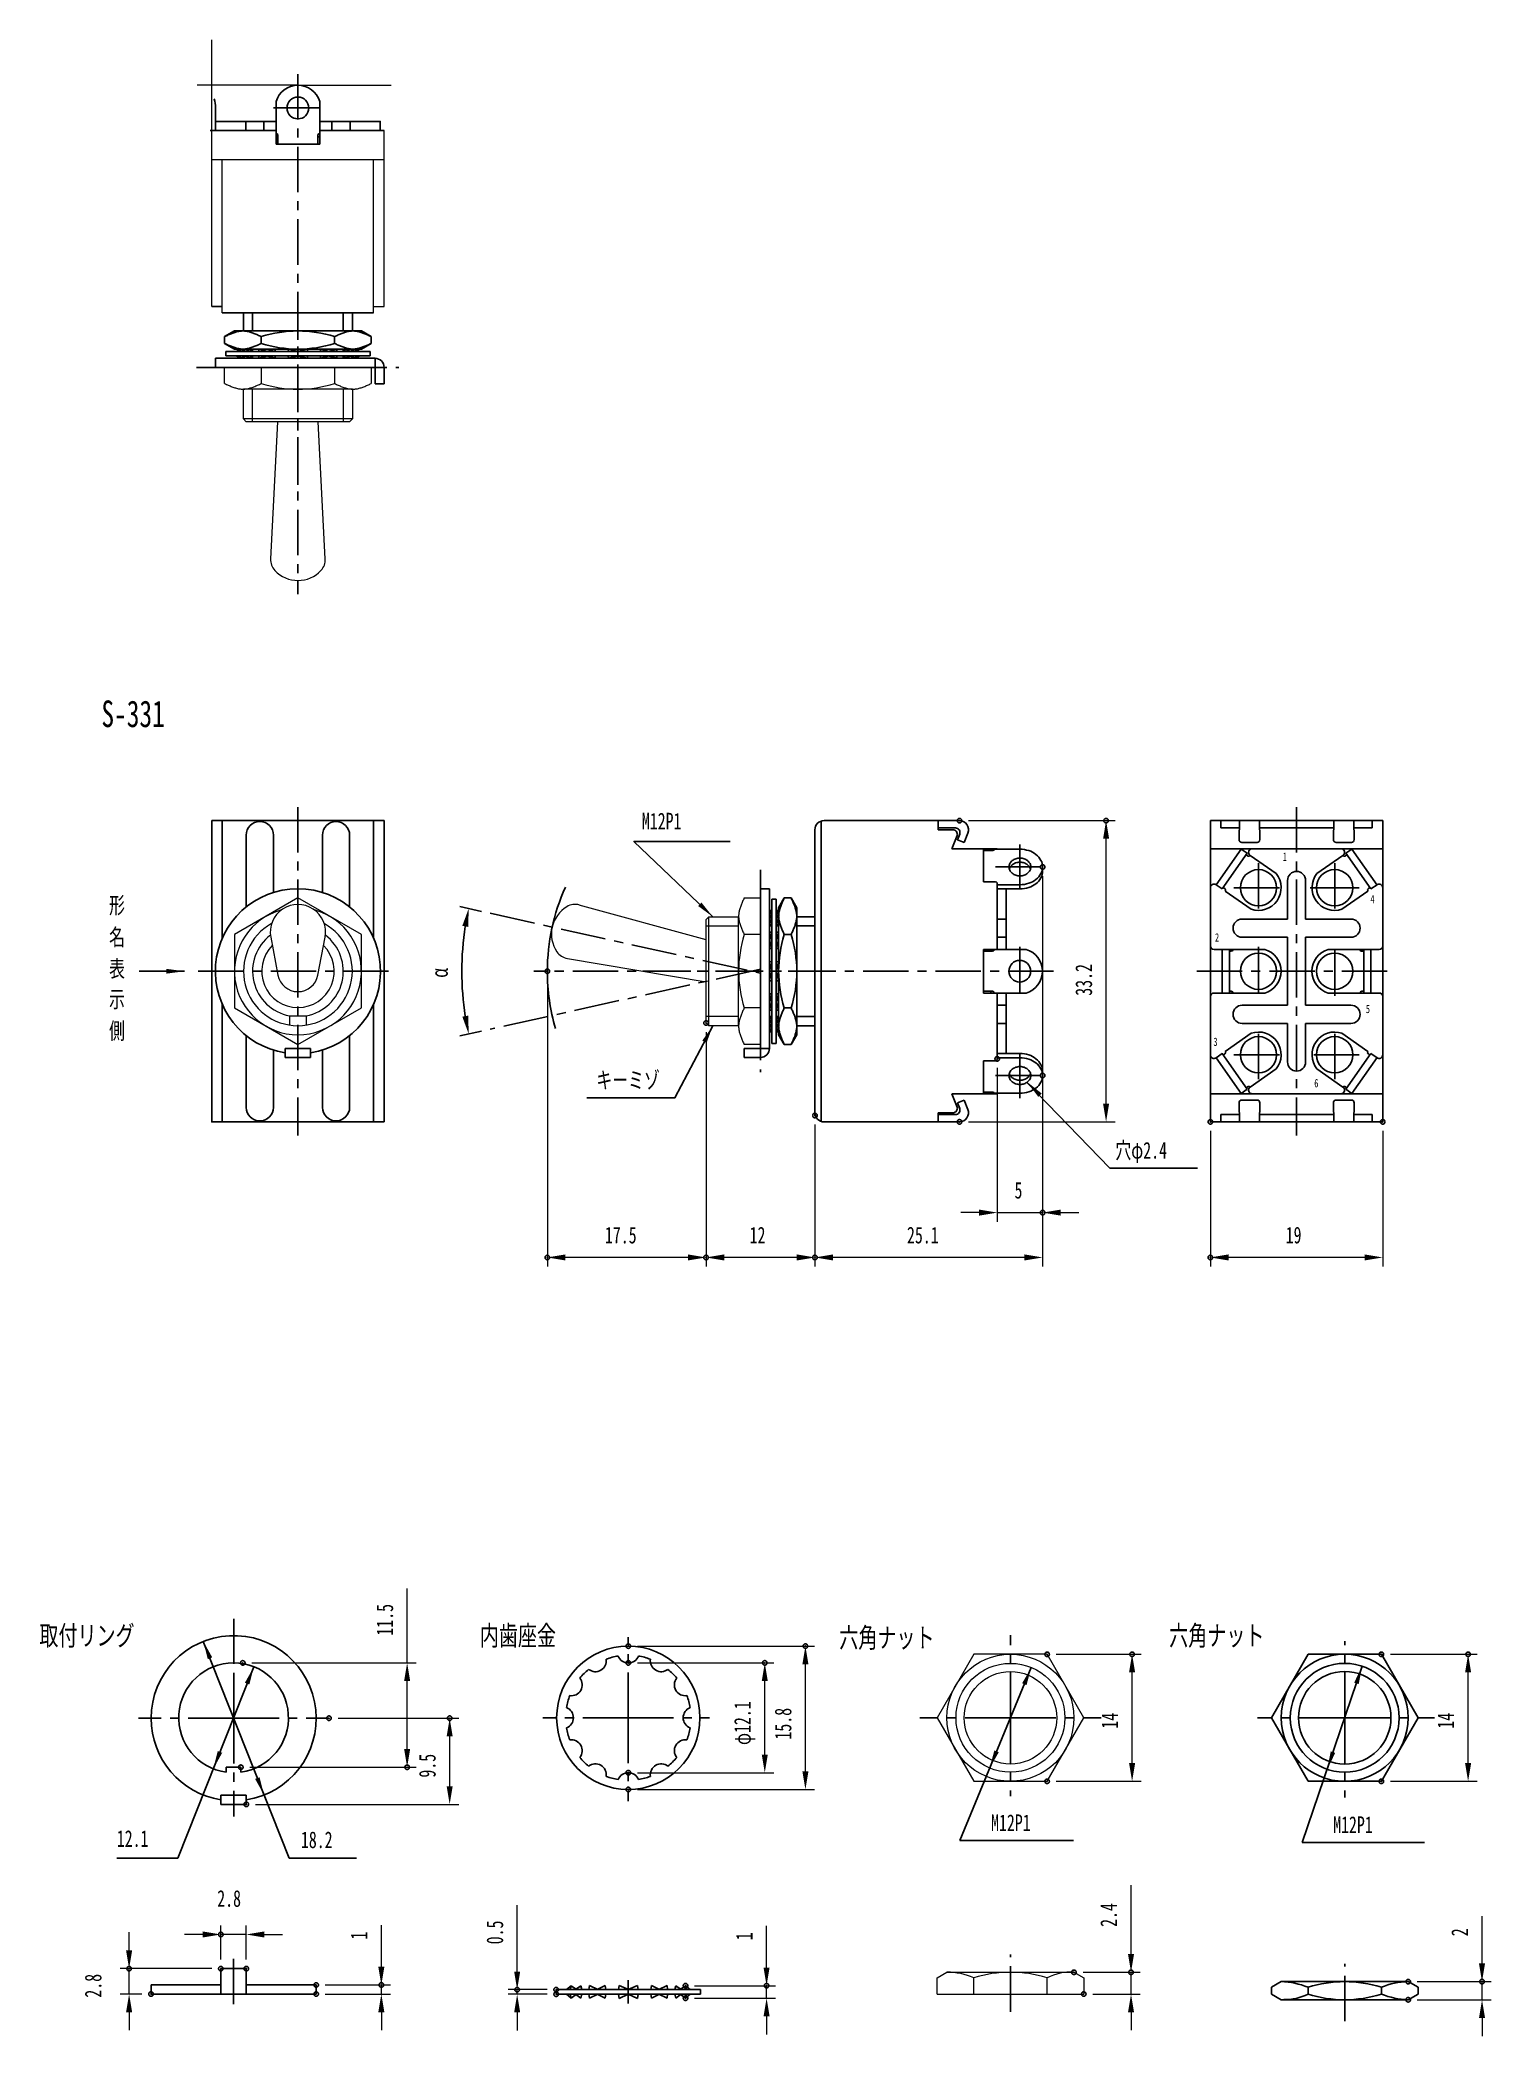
# Model space of a CAD drawing. Units: millimetres on the paper. Extents: x -80 to 80, y -74 to 146.
import ezdxf
from ezdxf.enums import TextEntityAlignment as Align

# ---------------------------------------------------------------- set-up
doc = ezdxf.new("R2010")
doc.units = ezdxf.units.MM
doc.header["$PDMODE"] = 32
doc.header["$PDSIZE"] = 0.5
doc.linetypes.add('CHAIN1', pattern=[8, 5, -1, 1, -1])
doc.layers.add('0-0_0', color=7, linetype='Continuous', lineweight=18)
for name, color, linetype in [('0-1_DEFPOINTS', 7, 'CHAIN1'), ('0-4_DIM', 3, 'Continuous'), ('0-5_CENTER', 4, 'CHAIN1'), ('0-6_FILE', 4, 'Continuous')]:
    doc.layers.add(name, color=color, linetype=linetype)
doc.styles.add('ＭＳ ゴシック', font='')
doc.styles.get('ＭＳ ゴシック').set_extended_font_data('MS Gothic')

msp = doc.modelspace()

# ---------------------------------------------------------------- texts
at = {"layer": '0-4_DIM', "color": 7, "style": 'ＭＳ ゴシック', "width": 0.7}
for s, p in [('1', (57.053, 55.549)), ('4', (66.713, 50.869)), ('2', (49.58, 46.656)), ('5', (66.216, 38.776)), ('3', (49.41, 35.157)), ('6', (60.529, 30.596))]:
    msp.add_text(s, height=0.916, dxfattribs=at).set_placement(p, align=Align.BOTTOM_LEFT)
at = {"layer": '0-6_FILE', "color": 7, "style": 'ＭＳ ゴシック', "width": 0.7}
for s, height, p in [('S-331', 2.933, (-73.184, 69.691)), ('M12P1', 1.833, (-13.603, 58.746)), ('形\u3000', 1.833, (-72.341, 49.469)), ('名', 1.833, (-72.341, 45.954)), ('表', 1.833, (-72.341, 42.474)), ('示', 1.833, (-72.341, 39.114)), ('側', 1.833, (-72.341, 35.634)), ('キーミゾ', 1.833, (-18.62, 30.199)), ('穴φ2.4', 1.833, (38.598, 22.463)), ('取付リング', 2.199, (-80.024, -31.308)), ('内歯座金', 2.199, (-31.464, -31.308)), ('六角ナット', 2.199, (8.163, -31.541)), ('六角ナット', 2.199, (44.534, -31.308)), ('M12P1', 1.833, (24.898, -51.64)), ('M12P1', 1.833, (62.611, -51.854)), ('12.1', 1.833, (-71.488, -53.387)), ('18.2', 1.833, (-51.191, -53.526))]:
    msp.add_text(s, height=height, dxfattribs=at).set_placement(p, align=Align.BOTTOM_LEFT)
msp.add_text('α', height=1.833, rotation=90, dxfattribs=at).set_placement((-34.454, 42.942), align=Align.BOTTOM_LEFT)

# ---------------------------------------------------------------- blocks, each defined once
blk = doc.blocks.new('D2')
at = {"layer": '0-0_0'}
for p, q in [((151.885, 155.372), (190.939, 155.372)), ((188.939, 127.772), (188.939, 151.372)), ((151.885, 123.772), (190.939, 123.772))]:
    blk.add_line(p, q, dxfattribs=at)
for points in [[(188.273, 151.372), (189.606, 151.372), (188.939, 155.372)], [(188.273, 127.772), (189.606, 127.772), (188.939, 123.772)]]:
    blk.add_solid(points, dxfattribs=at)
at = {"layer": '0-1_DEFPOINTS'}
for p in [(149.885, 155.372), (188.939, 155.372), (149.885, 123.772)]:
    blk.add_point(p, dxfattribs=at)
at = {"layer": '0-0_0', "style": 'ＭＳ ゴシック', "width": 0.7}
blk.add_text('15.8', height=3.666, rotation=90, dxfattribs=at).set_placement((186.939, 134.772), align=Align.BOTTOM_LEFT)
blk = doc.blocks.new('D3')
at = {"layer": '0-0_0'}
for p, q in [((39.812, 88.282), (39.812, 92.282)), ((58.048, 84.282), (37.812, 84.282)), ((39.812, 78.682), (39.812, 84.282)), ((39.812, 78.682), (39.812, 84.282)), ((42.648, 78.682), (37.812, 78.682)), ((39.812, 74.682), (39.812, 70.682))]:
    blk.add_line(p, q, dxfattribs=at)
for points in [[(39.145, 88.282), (40.478, 88.282), (39.812, 84.282)], [(39.145, 74.682), (40.478, 74.682), (39.812, 78.682)]]:
    blk.add_solid(points, dxfattribs=at)
at = {"layer": '0-1_DEFPOINTS'}
for p in [(39.812, 84.282), (60.048, 84.282), (44.648, 78.682)]:
    blk.add_point(p, dxfattribs=at)
at = {"layer": '0-0_0', "style": 'ＭＳ ゴシック', "width": 0.7}
blk.add_text('2.8', height=3.666, rotation=90, dxfattribs=at).set_placement((34.812, 77.882), align=Align.BOTTOM_LEFT)
blk = doc.blocks.new('D4')
at = {"layer": '0-0_0'}
for p, q in [((260.733, 87.482), (260.733, 102.682)), ((250.145, 83.482), (262.733, 83.482)), ((260.733, 78.682), (260.733, 83.482)), ((252.311, 78.682), (262.733, 78.682)), ((260.733, 74.682), (260.733, 70.682))]:
    blk.add_line(p, q, dxfattribs=at)
for points in [[(260.066, 87.482), (261.399, 87.482), (260.733, 83.482)], [(260.066, 74.682), (261.399, 74.682), (260.733, 78.682)]]:
    blk.add_solid(points, dxfattribs=at)
at = {"layer": '0-1_DEFPOINTS'}
for p in [(248.145, 83.482), (260.733, 83.482), (250.311, 78.682)]:
    blk.add_point(p, dxfattribs=at)
at = {"layer": '0-0_0', "style": 'ＭＳ ゴシック', "width": 0.7}
blk.add_text('2.4', height=3.666, rotation=90, dxfattribs=at).set_placement((258.733, 93.482), align=Align.BOTTOM_LEFT)
blk = doc.blocks.new('D5')
at = {"layer": '0-0_0'}
for p, q in [((151.885, 151.672), (181.977, 151.672)), ((179.977, 131.472), (179.977, 147.672)), ((151.885, 127.472), (181.977, 127.472))]:
    blk.add_line(p, q, dxfattribs=at)
for points in [[(179.31, 147.672), (180.644, 147.672), (179.977, 151.672)], [(179.31, 131.472), (180.644, 131.472), (179.977, 127.472)]]:
    blk.add_solid(points, dxfattribs=at)
at = {"layer": '0-1_DEFPOINTS'}
for p in [(149.885, 151.672), (179.977, 151.672), (149.885, 127.472)]:
    blk.add_point(p, dxfattribs=at)
at = {"layer": '0-0_0', "style": 'ＭＳ ゴシック', "width": 0.7}
blk.add_text('φ12.1', height=3.666, rotation=90, dxfattribs=at).set_placement((177.977, 133.572), align=Align.BOTTOM_LEFT)
blk = doc.blocks.new('D6')
at = {"layer": '0-0_0'}
for p, q in [((60.048, 86.282), (60.048, 93.812)), ((65.648, 86.282), (65.648, 93.812)), ((56.048, 91.812), (52.048, 91.812)), ((65.648, 91.812), (60.048, 91.812)), ((65.648, 91.812), (60.048, 91.812)), ((69.648, 91.812), (73.648, 91.812))]:
    blk.add_line(p, q, dxfattribs=at)
for points in [[(56.048, 92.478), (56.048, 91.145), (60.048, 91.812)], [(69.648, 92.478), (69.648, 91.145), (65.648, 91.812)]]:
    blk.add_solid(points, dxfattribs=at)
at = {"layer": '0-1_DEFPOINTS'}
for p in [(60.048, 91.812), (60.048, 84.282), (65.648, 84.282)]:
    blk.add_point(p, dxfattribs=at)
at = {"layer": '0-0_0', "style": 'ＭＳ ゴシック', "width": 0.7}
blk.add_text('2.8', height=3.666, dxfattribs=at).set_placement((59.248, 96.812), align=Align.BOTTOM_LEFT)
blk = doc.blocks.new('D7')
at = {"layer": '0-0_0'}
for p, q in [((244.228, 153.572), (262.968, 153.572)), ((260.968, 129.572), (260.968, 149.572)), ((244.228, 125.572), (262.968, 125.572))]:
    blk.add_line(p, q, dxfattribs=at)
for points in [[(260.302, 149.572), (261.635, 149.572), (260.968, 153.572)], [(260.302, 129.572), (261.635, 129.572), (260.968, 125.572)]]:
    blk.add_solid(points, dxfattribs=at)
at = {"layer": '0-1_DEFPOINTS'}
for p in [(242.228, 153.572), (260.968, 153.572), (242.228, 125.572)]:
    blk.add_point(p, dxfattribs=at)
at = {"layer": '0-0_0', "style": 'ＭＳ ゴシック', "width": 0.7}
blk.add_text('14', height=3.666, rotation=90, dxfattribs=at).set_placement((258.968, 137.172), align=Align.BOTTOM_LEFT)
blk = doc.blocks.new('D8')
at = {"layer": '0-0_0'}
for p, q in [((317.928, 153.572), (337.058, 153.572)), ((335.058, 129.572), (335.058, 149.572)), ((317.928, 125.572), (337.058, 125.572))]:
    blk.add_line(p, q, dxfattribs=at)
for points in [[(334.391, 149.572), (335.724, 149.572), (335.058, 153.572)], [(334.391, 129.572), (335.724, 129.572), (335.058, 125.572)]]:
    blk.add_solid(points, dxfattribs=at)
at = {"layer": '0-1_DEFPOINTS'}
for p in [(315.928, 153.572), (335.058, 153.572), (315.928, 125.572)]:
    blk.add_point(p, dxfattribs=at)
at = {"layer": '0-0_0', "style": 'ＭＳ ゴシック', "width": 0.7}
blk.add_text('14', height=3.666, rotation=90, dxfattribs=at).set_placement((333.058, 137.172), align=Align.BOTTOM_LEFT)
blk = doc.blocks.new('D9')
at = {"layer": '0-0_0'}
for p, q in [((85.887, 139.485), (112.496, 139.485)), ((110.496, 124.485), (110.496, 135.485)), ((67.648, 120.485), (112.496, 120.485))]:
    blk.add_line(p, q, dxfattribs=at)
for points in [[(109.829, 135.485), (111.162, 135.485), (110.496, 139.485)], [(109.829, 124.485), (111.162, 124.485), (110.496, 120.485)]]:
    blk.add_solid(points, dxfattribs=at)
at = {"layer": '0-1_DEFPOINTS'}
for p in [(83.887, 139.485), (110.496, 139.485), (65.648, 120.485)]:
    blk.add_point(p, dxfattribs=at)
at = {"layer": '0-0_0', "style": 'ＭＳ ゴシック', "width": 0.7}
blk.add_text('9.5', height=3.666, rotation=90, dxfattribs=at).set_placement((108.496, 126.385), align=Align.BOTTOM_LEFT)
blk = doc.blocks.new('D10')
at = {"layer": '0-0_0'}
for p, q in [((167.035, 290.722), (167.035, 239.037)), ((191.035, 270.322), (191.035, 239.037)), ((187.035, 241.037), (171.035, 241.037))]:
    blk.add_line(p, q, dxfattribs=at)
for points in [[(171.035, 241.704), (171.035, 240.371), (167.035, 241.037)], [(187.035, 241.704), (187.035, 240.371), (191.035, 241.037)]]:
    blk.add_solid(points, dxfattribs=at)
at = {"layer": '0-1_DEFPOINTS'}
for p in [(167.035, 292.722), (191.035, 272.322), (167.035, 241.037)]:
    blk.add_point(p, dxfattribs=at)
at = {"layer": '0-0_0', "style": 'ＭＳ ゴシック', "width": 0.7}
blk.add_text('12', height=3.666, dxfattribs=at).set_placement((176.635, 243.037), align=Align.BOTTOM_LEFT)
blk = doc.blocks.new('D11')
at = {"layer": '0-0_0'}
for p, q in [((132.035, 302.122), (132.035, 239.037)), ((167.035, 290.722), (167.035, 239.037)), ((163.035, 241.037), (136.035, 241.037))]:
    blk.add_line(p, q, dxfattribs=at)
for points in [[(136.035, 241.704), (136.035, 240.371), (132.035, 241.037)], [(163.035, 241.704), (163.035, 240.371), (167.035, 241.037)]]:
    blk.add_solid(points, dxfattribs=at)
at = {"layer": '0-1_DEFPOINTS'}
for p in [(132.035, 304.122), (167.035, 292.722), (132.035, 241.037)]:
    blk.add_point(p, dxfattribs=at)
at = {"layer": '0-0_0', "style": 'ＭＳ ゴシック', "width": 0.7}
blk.add_text('17.5', height=3.666, dxfattribs=at).set_placement((144.735, 243.037), align=Align.BOTTOM_LEFT)
blk = doc.blocks.new('D12')
at = {"layer": '0-0_0'}
for p, q in [((224.903, 337.322), (257.235, 337.322)), ((255.235, 274.922), (255.235, 333.322)), ((224.903, 270.922), (257.235, 270.922))]:
    blk.add_line(p, q, dxfattribs=at)
for points in [[(254.569, 333.322), (255.902, 333.322), (255.235, 337.322)], [(254.569, 274.922), (255.902, 274.922), (255.235, 270.922)]]:
    blk.add_solid(points, dxfattribs=at)
at = {"layer": '0-1_DEFPOINTS'}
for p in [(222.903, 337.322), (255.235, 337.322), (222.903, 270.922)]:
    blk.add_point(p, dxfattribs=at)
at = {"layer": '0-0_0', "style": 'ＭＳ ゴシック', "width": 0.7}
blk.add_text('33.2', height=3.666, rotation=90, dxfattribs=at).set_placement((253.235, 298.722), align=Align.BOTTOM_LEFT)
blk = doc.blocks.new('D13')
at = {"layer": '0-0_0'}
for p, q in [((278.235, 268.922), (278.235, 239.037)), ((316.235, 268.922), (316.235, 239.037)), ((312.235, 241.037), (282.235, 241.037))]:
    blk.add_line(p, q, dxfattribs=at)
for points in [[(282.235, 241.704), (282.235, 240.371), (278.235, 241.037)], [(312.235, 241.704), (312.235, 240.371), (316.235, 241.037)]]:
    blk.add_solid(points, dxfattribs=at)
at = {"layer": '0-1_DEFPOINTS'}
for p in [(278.235, 270.922), (316.235, 270.922), (278.235, 241.037)]:
    blk.add_point(p, dxfattribs=at)
at = {"layer": '0-0_0', "style": 'ＭＳ ゴシック', "width": 0.7}
blk.add_text('19', height=3.666, dxfattribs=at).set_placement((294.835, 243.037), align=Align.BOTTOM_LEFT)
blk = doc.blocks.new('D14')
at = {"layer": '0-0_0'}
for p, q in [((241.235, 325.111), (241.235, 248.922)), ((231.235, 282.806), (231.235, 248.922)), ((227.235, 250.922), (223.235, 250.922)), ((231.235, 250.922), (241.235, 250.922)), ((245.235, 250.922), (249.235, 250.922))]:
    blk.add_line(p, q, dxfattribs=at)
for points in [[(227.235, 251.589), (227.235, 250.255), (231.235, 250.922)], [(245.235, 251.589), (245.235, 250.255), (241.235, 250.922)]]:
    blk.add_solid(points, dxfattribs=at)
at = {"layer": '0-1_DEFPOINTS'}
for p in [(241.235, 327.111), (231.235, 284.806), (241.235, 250.922)]:
    blk.add_point(p, dxfattribs=at)
at = {"layer": '0-0_0', "style": 'ＭＳ ゴシック', "width": 0.7}
blk.add_text('5', height=3.666, dxfattribs=at).set_placement((235.035, 252.922), align=Align.BOTTOM_LEFT)
blk = doc.blocks.new('D15')
at = {"layer": '0-0_0'}
for p, q in [((241.235, 279.133), (241.235, 239.037)), ((191.035, 270.322), (191.035, 239.037)), ((237.235, 241.037), (195.035, 241.037))]:
    blk.add_line(p, q, dxfattribs=at)
for points in [[(195.035, 241.704), (195.035, 240.371), (191.035, 241.037)], [(237.235, 241.704), (237.235, 240.371), (241.235, 241.037)]]:
    blk.add_solid(points, dxfattribs=at)
at = {"layer": '0-1_DEFPOINTS'}
for p in [(241.235, 281.133), (191.035, 272.322), (191.035, 241.037)]:
    blk.add_point(p, dxfattribs=at)
at = {"layer": '0-0_0', "style": 'ＭＳ ゴシック', "width": 0.7}
blk.add_text('25.1', height=3.666, dxfattribs=at).set_placement((211.335, 243.037), align=Align.BOTTOM_LEFT)
blk = doc.blocks.new('D17')
at = {"layer": '0-0_0'}
for p, q in [((95.433, 84.682), (95.433, 93.882)), ((83.048, 80.682), (97.433, 80.682)), ((95.433, 78.682), (95.433, 80.682)), ((83.048, 78.682), (97.433, 78.682)), ((95.433, 74.682), (95.433, 70.682))]:
    blk.add_line(p, q, dxfattribs=at)
for points in [[(94.766, 84.682), (96.099, 84.682), (95.433, 80.682)], [(94.766, 74.682), (96.099, 74.682), (95.433, 78.682)]]:
    blk.add_solid(points, dxfattribs=at)
at = {"layer": '0-1_DEFPOINTS'}
for p in [(81.048, 80.682), (95.433, 80.682), (81.048, 78.682)]:
    blk.add_point(p, dxfattribs=at)
at = {"layer": '0-0_0', "style": 'ＭＳ ゴシック', "width": 0.7}
blk.add_text('1', height=3.666, rotation=90, dxfattribs=at).set_placement((93.433, 90.682), align=Align.BOTTOM_LEFT)
blk = doc.blocks.new('D18')
at = {"layer": '0-0_0'}
for p, q in [((125.379, 83.646), (125.379, 98.246)), ((131.985, 79.646), (123.379, 79.646)), ((125.379, 78.646), (125.379, 79.646)), ((131.985, 78.646), (123.379, 78.646)), ((125.379, 74.646), (125.379, 70.646))]:
    blk.add_line(p, q, dxfattribs=at)
for points in [[(124.713, 83.646), (126.046, 83.646), (125.379, 79.646)], [(124.713, 74.646), (126.046, 74.646), (125.379, 78.646)]]:
    blk.add_solid(points, dxfattribs=at)
at = {"layer": '0-1_DEFPOINTS'}
for p in [(125.379, 79.646), (133.985, 79.646), (133.985, 78.646)]:
    blk.add_point(p, dxfattribs=at)
at = {"layer": '0-0_0', "style": 'ＭＳ ゴシック', "width": 0.7}
blk.add_text('0.5', height=3.666, rotation=90, dxfattribs=at).set_placement((123.379, 89.646), align=Align.BOTTOM_LEFT)
blk = doc.blocks.new('D19')
at = {"layer": '0-0_0'}
for p, q in [((180.37, 84.525), (180.37, 93.725)), ((164.507, 80.525), (182.37, 80.525)), ((180.37, 77.767), (180.37, 80.525)), ((164.507, 77.767), (182.37, 77.767)), ((180.37, 73.767), (180.37, 69.767))]:
    blk.add_line(p, q, dxfattribs=at)
for points in [[(179.704, 84.525), (181.037, 84.525), (180.37, 80.525)], [(179.704, 73.767), (181.037, 73.767), (180.37, 77.767)]]:
    blk.add_solid(points, dxfattribs=at)
at = {"layer": '0-1_DEFPOINTS'}
for p in [(162.507, 80.525), (180.37, 80.525), (162.507, 77.767)]:
    blk.add_point(p, dxfattribs=at)
at = {"layer": '0-0_0', "style": 'ＭＳ ゴシック', "width": 0.7}
blk.add_text('1', height=3.666, rotation=90, dxfattribs=at).set_placement((178.37, 90.525), align=Align.BOTTOM_LEFT)
blk = doc.blocks.new('D20')
at = {"layer": '0-0_0'}
for p, q in [((338.127, 85.415), (338.127, 95.815)), ((323.845, 81.415), (340.127, 81.415)), ((338.127, 77.415), (338.127, 81.415)), ((323.845, 77.415), (340.127, 77.415)), ((338.127, 73.415), (338.127, 69.415))]:
    blk.add_line(p, q, dxfattribs=at)
for points in [[(337.46, 85.415), (338.794, 85.415), (338.127, 81.415)], [(337.46, 73.415), (338.794, 73.415), (338.127, 77.415)]]:
    blk.add_solid(points, dxfattribs=at)
at = {"layer": '0-1_DEFPOINTS'}
for p in [(321.845, 81.415), (338.127, 81.415), (321.845, 77.415)]:
    blk.add_point(p, dxfattribs=at)
at = {"layer": '0-0_0', "style": 'ＭＳ ゴシック', "width": 0.7}
blk.add_text('2', height=3.666, rotation=90, dxfattribs=at).set_placement((336.127, 91.415), align=Align.BOTTOM_LEFT)
blk = doc.blocks.new('D21')
at = {"layer": '0-0_0'}
for p, q in [((101.121, 151.672), (101.121, 168.072)), ((66.871, 151.672), (103.121, 151.672)), ((101.121, 132.672), (101.121, 147.672)), ((66.448, 128.672), (103.121, 128.672))]:
    blk.add_line(p, q, dxfattribs=at)
for points in [[(100.455, 147.672), (101.788, 147.672), (101.121, 151.672)], [(100.455, 132.672), (101.788, 132.672), (101.121, 128.672)]]:
    blk.add_solid(points, dxfattribs=at)
at = {"layer": '0-1_DEFPOINTS'}
for p in [(64.871, 151.672), (64.448, 128.672), (101.121, 128.672)]:
    blk.add_point(p, dxfattribs=at)
at = {"layer": '0-0_0', "style": 'ＭＳ ゴシック', "width": 0.7}
blk.add_text('11.5', height=3.666, rotation=90, dxfattribs=at).set_placement((99.121, 157.672), align=Align.BOTTOM_LEFT)

# ---------------------------------------------------------------- linework, layer by layer
at = {"layer": '0-0_0', "color": 3}
for p, q in [((-61.022, 116.927), (-61.022, 146.302)), ((-51.522, 141.302), (-62.626, 141.302)), ((-51.522, 141.302), (-41.245, 141.302)), ((-42.022, 116.927), (-42.022, 136.327)), ((-42.022, 133.09), (-61.022, 133.09)), ((-59.872, 116.227), (-59.872, 133.09)), ((-43.172, 116.227), (-43.172, 133.09)), ((-43.172, 116.927), (-42.022, 116.927)), ((-59.605, 108.437), (-59.605, 110.211)), ((-59.605, 110.211), (-43.439, 110.211)), ((-55.564, 110.211), (-55.564, 108.437)), ((-47.481, 110.211), (-47.481, 108.437)), ((-43.439, 110.211), (-43.439, 108.437)), ((-45.522, 107.811), (-57.522, 107.812)), ((-57.522, 104.527), (-57.522, 107.812)), ((-56.522, 104.227), (-56.522, 107.812)), ((-46.522, 107.811), (-46.522, 104.227)), ((-45.522, 107.811), (-45.522, 104.527)), ((-57.222, 104.227), (-57.522, 104.527)), ((-45.522, 104.527), (-57.522, 104.527)), ((-45.822, 104.227), (-57.222, 104.227)), ((-53.772, 104.227), (-54.541, 89.114)), ((-48.503, 89.114), (-49.272, 104.227)), ((-45.822, 104.227), (-45.522, 104.527)), ((-51.522, 51.745), (-58.522, 47.704)), ((-44.522, 47.704), (-51.522, 51.745)), ((-6.522, 47.108), (-20.505, 50.963)), ((-2.313, 51.745), (-0.538, 51.745)), ((-0.538, 51.745), (-0.538, 35.58)), ((-6.522, 49.362), (-6.222, 49.662)), ((-6.522, 37.962), (-6.522, 49.362)), ((-6.522, 48.662), (-2.937, 48.662)), ((-6.222, 37.662), (-6.222, 49.662)), ((-6.222, 49.662), (-2.937, 49.662)), ((-2.938, 37.662), (-2.937, 49.662)), ((-58.522, 47.704), (-58.522, 39.621)), ((-54.519, 47.411), (-53.733, 43.245)), ((-49.311, 43.245), (-48.525, 47.411)), ((-44.522, 39.621), (-44.522, 47.704)), ((-0.538, 47.704), (-2.313, 47.704)), ((-21.812, 45.068), (-6.522, 42.486)), ((-58.522, 39.621), (-51.522, 35.58)), ((-51.522, 35.58), (-44.522, 39.621)), ((-0.538, 39.621), (-2.313, 39.621)), ((-52.447, 38.762), (-52.447, 37.734)), ((-2.938, 38.662), (-6.522, 38.662)), ((-6.522, 37.962), (-6.222, 37.662)), ((-2.938, 37.662), (-6.222, 37.662)), ((-0.538, 35.58), (-2.313, 35.58)), ((22.992, -31.613), (18.95, -38.613)), ((31.074, -31.613), (22.992, -31.613)), ((35.116, -38.613), (31.074, -31.613)), ((18.95, -38.613), (22.992, -45.613)), ((31.074, -45.613), (35.116, -38.613)), ((22.992, -45.613), (31.074, -45.613)), ((18.95, -67.283), (20.033, -66.657)), ((18.95, -69.057), (18.95, -67.283)), ((20.033, -66.657), (34.033, -66.657)), ((22.992, -69.057), (22.992, -67.283)), ((31.074, -69.057), (31.074, -67.283)), ((34.033, -66.657), (35.116, -67.283)), ((35.116, -67.283), (35.116, -69.057)), ((18.95, -69.057), (22.992, -69.057)), ((22.992, -69.057), (31.074, -69.057)), ((31.074, -69.057), (35.116, -69.057))]:
    msp.add_line(p, q, dxfattribs=at)
msp.add_lwpolyline([(-52.447, 38.762), (-50.597, 38.762), (-50.597, 37.734)], dxfattribs=at)
for radius in [7, 6, 5.1]:
    msp.add_circle((27.033, -38.613), radius, dxfattribs=at)
for centre, radius, start, end in [((-47.345, 134.676), 28.962, 244.95663, 245.836), ((-55.405, 116.707), 9.268, 245.82395, 248.53483), ((-56.905, 112.886), 5.163, 248.51354, 253.26108), ((-57.42, 111.173), 3.374, 253.24072, 260.29435), ((-57.576, 110.262), 2.45, 260.30057, 269.79683), ((-57.593, 110.262), 2.45, 270.20318, 279.69945), ((-57.749, 111.173), 3.374, 279.70565, 286.75928), ((-58.263, 112.886), 5.163, 286.73892, 291.48646), ((-59.763, 116.707), 9.268, 291.46517, 294.17605), ((-67.823, 134.676), 28.962, 294.164, 295.04337), ((-51.522, 121.186), 13.375, 252.41205, 287.58795), ((-35.221, 134.676), 28.962, 244.95668, 245.83606), ((-43.281, 116.707), 9.268, 245.82395, 248.53483), ((-44.781, 112.886), 5.163, 248.5135, 253.26103), ((-45.295, 111.173), 3.374, 253.24072, 260.29435), ((-45.451, 110.262), 2.45, 260.30057, 269.79683), ((-45.469, 110.262), 2.45, 270.20317, 279.69943), ((-45.625, 111.173), 3.374, 279.70565, 286.75928), ((-46.139, 112.886), 5.163, 286.73896, 291.4865), ((-47.639, 116.707), 9.268, 291.46517, 294.17605), ((-55.699, 134.676), 28.962, 294.16394, 295.04332), ((-52.794, 89.025), 1.75, 177.08611, 223.39801), ((-50.251, 89.025), 1.75, 316.60199, 2.91389), ((-51.522, 90.227), 3.5, 223.39801, 316.60199), ((-51.522, 47.976), 3.05, 349.31305, 190.68695), ((-20.072, 47.775), 3.5, 120.89801, 214.10199), ((-20.97, 49.276), 1.75, 74.58611, 120.89801), ((2.137, 49.046), 5.163, 158.51354, 163.26108), ((5.957, 47.546), 9.268, 155.82395, 158.53483), ((23.926, 39.486), 28.962, 154.95663, 155.836), ((-51.522, 43.662), 7, 105.10938, 74.89062), ((-51.522, 43.662), 6, 118.92964, 61.07036), ((-0.488, 49.716), 2.45, 170.30057, 179.79683), ((-0.488, 49.733), 2.45, 180.20318, 189.69945), ((0.423, 49.56), 3.374, 163.24072, 170.29435), ((0.423, 49.889), 3.374, 189.70565, 196.75928), ((2.137, 50.403), 5.163, 196.73892, 201.48646), ((5.957, 51.904), 9.268, 201.46517, 204.17605), ((-51.522, 43.662), 5, 127.31891, 259.33887), ((-51.522, 43.662), 4, 134.91582, 45.08418), ((-51.522, 43.662), 5, 280.66113, 52.68109), ((10.437, 43.662), 13.375, 162.41205, 197.58795), ((23.926, 59.964), 28.962, 204.164, 205.04337), ((-21.521, 46.794), 1.75, 214.10199, 260.41389), ((-51.522, 43.662), 2.25, 190.68695, 349.31305), ((23.926, 27.361), 28.962, 154.95668, 155.83606), ((-0.488, 37.592), 2.45, 170.30057, 179.79683), ((-0.488, 37.609), 2.45, 180.20317, 189.69943), ((0.423, 37.435), 3.374, 163.24072, 170.29435), ((2.137, 36.921), 5.163, 158.5135, 163.26103), ((5.957, 35.421), 9.268, 155.82395, 158.53483), ((0.423, 37.765), 3.374, 189.70565, 196.75928), ((2.137, 38.279), 5.163, 196.73896, 201.4865), ((5.957, 39.779), 9.268, 201.46517, 204.17605), ((23.926, 47.839), 28.962, 204.16394, 205.04332), ((20.055, -73.866), 7.209, 65.96052, 90.17455), ((27.033, -80.032), 13.375, 72.41205, 107.58795), ((33.63, -72.061), 5.419, 85.73146, 118.13346)]:
    msp.add_arc(centre, radius, start, end, dxfattribs=at)
at = {"layer": '0-1_DEFPOINTS', "color": 4}
for p, q in [((-51.522, 97.26), (-51.522, 116.227)), ((-62.711, 110.211), (-40.402, 110.211)), ((-51.522, 86.727), (-51.522, 85.227)), ((-51.522, 61.762), (-51.522, 25.562)), ((-0.538, 54.852), (-0.538, 32.543)), ((-30.323, 50.047), (-0.522, 43.441)), ((-62.522, 43.662), (-40.522, 43.662)), ((-0.522, 43.884), (-30.323, 37.277)), ((-24.022, 43.662), (-25.522, 43.662)), ((-13.489, 43.662), (5.478, 43.662)), ((27.033, -38.613), (27.033, -29.524)), ((27.033, -38.613), (17.026, -38.613)), ((27.033, -38.613), (35.116, -38.613)), ((27.033, -38.613), (27.033, -47.266)), ((35.116, -38.613), (37.02, -38.613)), ((27.033, -71.002), (27.033, -64.713))]:
    msp.add_line(p, q, dxfattribs=at)
at = {"layer": '0-4_DIM'}
for p, q in [((-60.592, 138.827), (-60.592, 136.327)), ((-53.922, 139.502), (-53.922, 135.627)), ((-49.122, 136.299), (-49.122, 139.502)), ((-60.592, 137.327), (-53.922, 137.327)), ((-57.272, 137.327), (-57.272, 136.327)), ((-55.272, 137.327), (-55.272, 136.327)), ((-47.772, 137.327), (-49.122, 137.327)), ((-47.772, 137.327), (-47.772, 136.327)), ((-45.772, 137.327), (-45.772, 136.327)), ((-61.18, 136.327), (-53.922, 136.327)), ((-53.922, 135.627), (-53.922, 134.827)), ((-53.722, 135.627), (-53.922, 135.627)), ((-53.722, 134.827), (-53.922, 134.827)), ((-53.722, 135.802), (-53.722, 135.627)), ((-53.722, 135.627), (-53.722, 134.827)), ((-49.322, 134.827), (-53.722, 134.827)), ((-49.322, 135.802), (-49.322, 135.627)), ((-49.322, 135.627), (-49.322, 134.827)), ((-49.251, 135.627), (-49.322, 135.627)), ((-49.122, 134.827), (-49.322, 134.827)), ((-49.122, 135.627), (-49.251, 135.627)), ((-49.122, 136.327), (-48.922, 136.327)), ((-49.122, 136.327), (-42.022, 136.327)), ((-49.122, 135.627), (-49.122, 136.299)), ((-49.122, 134.827), (-49.122, 135.627)), ((-59.872, 116.927), (-61.022, 116.927)), ((-43.172, 116.227), (-59.872, 116.227)), ((-57.522, 114.227), (-57.522, 116.227)), ((-56.522, 114.227), (-56.522, 116.227)), ((-46.522, 116.227), (-46.522, 114.227)), ((-45.522, 116.227), (-45.522, 114.227)), ((-59.605, 113.602), (-58.522, 114.227)), ((-59.605, 112.852), (-59.605, 113.602)), ((-58.522, 112.227), (-59.605, 112.852)), ((-44.522, 114.227), (-58.522, 114.227)), ((-44.522, 112.227), (-58.522, 112.227)), ((-58.331, 111.969), (-57.833, 112.209)), ((-57.929, 111.971), (-57.833, 112.209)), ((-57.833, 112.209), (-57.246, 111.971)), ((-57.522, 112.083), (-57.522, 112.228)), ((-57.338, 111.969), (-56.745, 112.209)), ((-56.745, 112.209), (-56.648, 111.969)), ((-56.522, 111.969), (-56.522, 112.227)), ((-55.859, 111.973), (-55.792, 112.217)), ((-55.792, 112.217), (-54.893, 111.969)), ((-55.564, 112.852), (-55.564, 113.602)), ((-54.96, 111.969), (-54.061, 112.217)), ((-54.061, 112.217), (-53.993, 111.969)), ((-52.547, 112.227), (-52.61, 111.969)), ((-51.492, 111.969), (-52.547, 112.227)), ((-49.051, 111.969), (-48.983, 112.217)), ((-48.983, 112.217), (-48.084, 111.969)), ((-48.151, 111.969), (-47.252, 112.217)), ((-47.481, 112.852), (-47.481, 113.602)), ((-47.252, 112.217), (-47.185, 111.973)), ((-46.522, 112.227), (-46.522, 111.969)), ((-46.396, 111.969), (-46.299, 112.209)), ((-46.299, 112.209), (-45.706, 111.969)), ((-45.522, 112.228), (-45.522, 112.083)), ((-45.211, 112.209), (-45.115, 111.971)), ((-44.522, 114.227), (-43.439, 113.602)), ((-43.439, 112.852), (-44.522, 112.227)), ((-43.439, 112.852), (-43.439, 113.602)), ((-43.022, 111.211), (-60.622, 111.211)), ((-60.622, 111.211), (-60.622, 110.211)), ((-60.622, 110.211), (-43.022, 110.211)), ((-59.472, 111.469), (-59.472, 111.969)), ((-59.472, 111.969), (-51.522, 111.969)), ((-59.472, 111.469), (-51.469, 111.469)), ((-57.833, 111.23), (-58.331, 111.469)), ((-57.833, 111.23), (-57.93, 111.469)), ((-57.24, 111.469), (-57.833, 111.23)), ((-57.522, 111.211), (-57.522, 111.355)), ((-56.745, 111.23), (-57.338, 111.469)), ((-56.648, 111.469), (-56.745, 111.23)), ((-56.522, 111.211), (-56.522, 111.469)), ((-55.792, 111.222), (-55.86, 111.469)), ((-54.893, 111.469), (-55.792, 111.222)), ((-54.061, 111.222), (-54.96, 111.469)), ((-53.993, 111.469), (-54.061, 111.222)), ((-52.547, 111.211), (-52.61, 111.469)), ((-51.492, 111.469), (-52.547, 111.211)), ((-51.576, 111.469), (-43.572, 111.469)), ((-50.497, 111.211), (-51.552, 111.469)), ((-51.522, 111.969), (-43.572, 111.969)), ((-50.434, 111.469), (-50.497, 111.211)), ((-48.983, 111.222), (-49.051, 111.469)), ((-48.084, 111.469), (-48.983, 111.222)), ((-47.252, 111.222), (-48.151, 111.469)), ((-47.184, 111.469), (-47.252, 111.222)), ((-46.522, 111.469), (-46.522, 111.211)), ((-46.299, 111.23), (-46.396, 111.469)), ((-45.706, 111.469), (-46.299, 111.23)), ((-45.211, 111.23), (-45.804, 111.469)), ((-45.522, 111.355), (-45.522, 111.211)), ((-45.114, 111.469), (-45.211, 111.23)), ((-44.713, 111.469), (-45.211, 111.23)), ((-43.572, 111.969), (-43.572, 111.469)), ((-43.022, 110.211), (-43.022, 111.211)), ((-43.022, 110.211), (-43.022, 108.411)), ((-42.022, 108.411), (-42.022, 110.211)), ((-43.022, 108.411), (-42.022, 108.411)), ((-61.022, 60.262), (-42.022, 60.262)), ((-59.872, 60.262), (-59.872, 47.28)), ((-43.172, 60.262), (-43.172, 47.28)), ((-42.022, 60.262), (-42.022, 27.062)), ((6.178, 60.216), (6.178, 27.108)), ((21.412, 60.262), (6.478, 60.262)), ((19.078, 60.262), (19.078, 59.262)), ((20.97, 59.462), (19.078, 59.462)), ((49.078, 60.262), (68.078, 60.262)), ((49.078, 60.262), (49.078, 27.062)), ((50.228, 59.462), (50.228, 60.262)), ((50.228, 59.462), (52.261, 59.462)), ((52.234, 58.169), (52.278, 60.262)), ((54.478, 60.262), (54.522, 58.169)), ((54.495, 59.462), (62.661, 59.462)), ((62.678, 60.262), (62.634, 58.169)), ((64.922, 58.169), (64.878, 60.262)), ((64.895, 59.462), (66.928, 59.462)), ((66.928, 59.462), (66.928, 60.262)), ((68.078, 60.262), (68.078, 27.062)), ((-57.222, 58.662), (-57.222, 50.756)), ((-54.222, 58.662), (-54.222, 52.353)), ((-48.822, 58.662), (-48.822, 52.353)), ((-45.822, 58.662), (-45.822, 50.756)), ((5.478, 59.262), (5.478, 27.762)), ((20.678, 59.262), (19.078, 59.262)), ((20.578, 57.162), (21.159, 58.625)), ((21.932, 57.862), (22.341, 58.893)), ((52.534, 57.862), (54.222, 57.862)), ((64.622, 57.862), (62.934, 57.862)), ((20.578, 57.162), (24.078, 57.162)), ((24.078, 57.162), (25.578, 57.162)), ((24.078, 57.162), (24.078, 53.52)), ((25.078, 56.983), (24.078, 56.983)), ((25.278, 57.112), (25.578, 57.112)), ((25.578, 57.162), (25.578, 57.112)), ((25.578, 57.112), (27.078, 57.112)), ((27.078, 57.112), (28.078, 57.112)), ((30.578, 55.157), (30.578, 54.688)), ((49.078, 57.162), (68.078, 57.162)), ((49.725, 53.191), (52.478, 57.123)), ((50.38, 52.732), (53.133, 56.664)), ((52.478, 57.123), (53.133, 56.664)), ((53.182, 56.385), (53.018, 56.5)), ((53.46, 56.435), (56.328, 54.427)), ((63.695, 56.435), (60.828, 54.427)), ((63.973, 56.385), (64.137, 56.5)), ((64.678, 57.123), (64.023, 56.664)), ((66.776, 52.732), (64.023, 56.664)), ((67.448, 53.167), (64.678, 57.123)), ((25.378, 53.52), (24.078, 53.52)), ((25.578, 53.32), (25.578, 46.062)), ((28.078, 53.191), (25.578, 53.191)), ((49.707, 53.203), (50.38, 52.732)), ((50.659, 52.781), (50.495, 52.896)), ((57.578, 53.662), (57.578, 49.412)), ((59.578, 53.662), (59.578, 49.412)), ((66.497, 52.781), (66.661, 52.896)), ((67.448, 53.203), (66.776, 52.732)), ((-0.538, 52.762), (-0.538, 35.162)), ((0.462, 52.762), (-0.538, 52.762)), ((0.462, 35.162), (0.462, 52.762)), ((0.72, 51.612), (1.22, 51.612)), ((0.72, 51.612), (0.72, 43.609)), ((1.22, 51.612), (1.22, 43.662)), ((1.478, 50.662), (2.103, 51.745)), ((1.478, 36.662), (1.478, 50.662)), ((2.103, 51.745), (2.853, 51.745)), ((2.853, 51.745), (3.478, 50.662)), ((3.478, 36.662), (3.478, 50.662)), ((28.078, 52.732), (25.578, 52.732)), ((26.578, 52.732), (26.578, 46.062)), ((50.708, 52.502), (53.575, 50.495)), ((66.448, 52.502), (63.581, 50.495)), ((0.462, 49.662), (0.606, 49.662)), ((0.462, 48.662), (0.72, 48.662)), ((0.48, 49.973), (0.72, 50.472)), ((0.48, 49.973), (0.72, 50.07)), ((0.72, 49.381), (0.48, 49.973)), ((0.48, 48.885), (0.72, 49.478)), ((0.72, 48.788), (0.48, 48.885)), ((1.22, 50.472), (1.46, 49.973)), ((1.22, 49.478), (1.46, 48.885)), ((1.46, 48.885), (1.22, 48.788)), ((1.22, 48.662), (1.478, 48.662)), ((1.221, 50.07), (1.46, 49.973)), ((1.46, 49.973), (1.222, 49.386)), ((1.334, 49.662), (1.479, 49.662)), ((3.478, 49.662), (5.478, 49.662)), ((3.478, 48.662), (5.478, 48.662)), ((26.578, 49.412), (25.578, 49.412)), ((52.578, 49.412), (57.578, 49.412)), ((59.578, 49.412), (64.578, 49.412)), ((0.472, 47.932), (0.72, 48.001)), ((0.72, 47.033), (0.472, 47.932)), ((0.472, 46.202), (0.72, 47.101)), ((0.72, 46.133), (0.472, 46.202)), ((1.468, 47.932), (1.22, 47.033)), ((1.22, 47.101), (1.468, 46.202)), ((1.468, 46.202), (1.22, 46.133)), ((1.223, 48), (1.468, 47.932)), ((2.103, 47.704), (2.853, 47.704)), ((26.578, 47.412), (25.578, 47.412)), ((52.578, 47.412), (57.578, 47.412)), ((57.578, 47.412), (57.578, 39.912)), ((59.578, 47.412), (59.578, 39.912)), ((59.578, 47.412), (64.578, 47.412)), ((0.462, 44.687), (0.72, 44.75)), ((0.72, 43.632), (0.462, 44.687)), ((1.478, 44.687), (1.22, 44.75)), ((1.22, 43.632), (1.478, 44.687)), ((24.878, 46.062), (24.078, 46.062)), ((24.078, 45.862), (24.078, 46.062)), ((24.878, 45.862), (24.078, 45.862)), ((24.078, 41.462), (24.078, 45.862)), ((24.878, 45.862), (24.878, 46.062)), ((28.753, 46.062), (24.878, 46.062)), ((25.053, 45.862), (24.878, 45.862)), ((49.478, 46.062), (55.078, 46.062)), ((50.378, 41.262), (50.378, 46.062)), ((51.178, 41.262), (51.178, 46.062)), ((51.178, 45.862), (51.378, 45.862)), ((62.078, 46.062), (67.678, 46.062)), ((65.778, 45.862), (65.978, 45.862)), ((65.978, 46.062), (65.978, 41.262)), ((66.778, 46.062), (66.778, 41.262)), ((0.462, 42.638), (0.72, 43.693)), ((0.72, 42.575), (0.462, 42.638)), ((0.72, 43.716), (0.72, 35.712)), ((1.22, 43.662), (1.22, 35.712)), ((-59.872, 40.045), (-59.872, 27.062)), ((-43.172, 40.045), (-43.172, 27.062)), ((0.472, 41.123), (0.72, 41.192)), ((0.72, 40.224), (0.472, 41.123)), ((0.472, 39.392), (0.72, 40.292)), ((1.22, 41.192), (1.468, 41.123)), ((1.468, 41.123), (1.22, 40.224)), ((1.22, 40.292), (1.468, 39.392)), ((2.103, 39.621), (2.853, 39.621)), ((24.878, 41.462), (24.078, 41.462)), ((24.078, 41.262), (24.078, 41.462)), ((24.078, 41.262), (24.878, 41.262)), ((24.878, 41.391), (24.878, 41.462)), ((25.053, 41.462), (24.878, 41.462)), ((24.878, 41.262), (24.878, 41.391)), ((24.878, 41.262), (25.55, 41.262)), ((25.55, 41.262), (28.753, 41.262)), ((25.578, 41.262), (25.578, 41.062)), ((25.578, 34.004), (25.578, 41.262)), ((26.578, 39.912), (25.578, 39.912)), ((26.578, 39.912), (26.578, 41.262)), ((49.478, 41.262), (55.078, 41.262)), ((51.378, 41.462), (51.178, 41.462)), ((52.578, 39.912), (57.578, 39.912)), ((59.578, 39.912), (64.578, 39.912)), ((62.078, 41.262), (67.678, 41.262)), ((65.978, 41.462), (65.778, 41.462)), ((0.72, 38.662), (0.462, 38.662)), ((0.606, 37.662), (0.462, 37.662)), ((0.72, 39.324), (0.472, 39.392)), ((0.48, 38.439), (0.72, 38.536)), ((0.72, 37.847), (0.48, 38.439)), ((0.48, 37.351), (0.72, 37.944)), ((1.478, 38.662), (1.22, 38.662)), ((1.22, 38.536), (1.46, 38.439)), ((1.46, 38.439), (1.22, 37.847)), ((1.468, 39.392), (1.223, 39.325)), ((1.479, 37.662), (1.334, 37.662)), ((5.478, 38.662), (3.478, 38.662)), ((5.478, 37.662), (3.478, 37.662)), ((26.578, 37.912), (25.578, 37.912)), ((52.578, 37.912), (57.578, 37.912)), ((57.578, 37.912), (57.578, 33.662)), ((59.578, 37.912), (64.578, 37.912)), ((59.578, 37.912), (59.578, 33.662)), ((-57.222, 36.569), (-57.222, 28.662)), ((-45.822, 36.569), (-45.822, 28.662)), ((0.72, 37.254), (0.48, 37.351)), ((0.72, 36.853), (0.48, 37.351)), ((1.22, 35.712), (0.72, 35.712)), ((1.46, 37.351), (1.221, 37.255)), ((2.103, 35.58), (1.478, 36.662)), ((2.103, 35.58), (2.853, 35.58)), ((3.478, 36.662), (2.853, 35.58)), ((50.708, 34.822), (53.575, 36.83)), ((66.448, 34.822), (63.581, 36.83)), ((-54.222, 34.972), (-54.222, 28.662)), ((-52.922, 35.162), (-52.922, 34.162)), ((-52.922, 35.162), (-50.122, 35.162)), ((-52.922, 34.162), (-50.122, 34.162)), ((-50.122, 35.162), (-50.122, 34.162)), ((-48.822, 34.972), (-48.822, 28.662)), ((-2.338, 35.162), (-2.338, 34.162)), ((-0.538, 35.162), (-2.338, 35.162)), ((-2.338, 34.162), (-0.538, 34.162)), ((-0.538, 35.162), (0.462, 35.162)), ((24.078, 30.162), (24.078, 33.804)), ((25.378, 33.804), (24.078, 33.804)), ((28.078, 34.134), (25.578, 34.134)), ((28.078, 34.593), (26.578, 34.593)), ((49.725, 34.134), (52.478, 30.202)), ((50.659, 34.544), (50.495, 34.429)), ((66.776, 34.593), (64.023, 30.661)), ((67.448, 34.158), (64.678, 30.202)), ((66.497, 34.544), (66.661, 34.429)), ((67.448, 34.122), (66.776, 34.593)), ((30.578, 32.168), (30.578, 32.637)), ((53.182, 30.94), (53.018, 30.825)), ((53.46, 30.89), (56.328, 32.898)), ((63.695, 30.89), (60.828, 32.898)), ((63.973, 30.94), (64.137, 30.825)), ((20.578, 30.162), (24.078, 30.162)), ((20.578, 30.162), (21.159, 28.7)), ((21.932, 29.462), (21.188, 29.167)), ((21.188, 29.167), (21.435, 28.547)), ((21.932, 29.462), (22.341, 28.431)), ((25.078, 30.342), (24.078, 30.342)), ((24.078, 30.162), (25.578, 30.162)), ((25.278, 30.212), (25.578, 30.212)), ((25.578, 30.212), (27.078, 30.212)), ((25.578, 30.162), (25.578, 30.212)), ((27.078, 30.212), (28.078, 30.212)), ((49.078, 30.162), (68.078, 30.162)), ((52.234, 29.156), (52.278, 27.062)), ((52.478, 30.202), (53.133, 30.661)), ((52.534, 29.462), (54.222, 29.462)), ((54.478, 27.062), (54.522, 29.156)), ((62.678, 27.062), (62.634, 29.156)), ((64.622, 29.462), (62.934, 29.462)), ((64.678, 30.202), (64.023, 30.661)), ((64.922, 29.156), (64.878, 27.062)), ((21.412, 27.062), (6.478, 27.062)), ((19.078, 27.062), (19.078, 28.062)), ((20.678, 28.062), (19.078, 28.062)), ((20.97, 27.862), (19.078, 27.862)), ((49.078, 27.062), (68.078, 27.062)), ((50.228, 27.862), (50.228, 27.062)), ((50.228, 27.862), (52.261, 27.862)), ((54.495, 27.862), (62.661, 27.862)), ((64.895, 27.862), (66.928, 27.862)), ((66.928, 27.862), (66.928, 27.062)), ((59.842, -31.613), (55.8, -38.613)), ((67.924, -31.613), (59.842, -31.613)), ((71.966, -38.613), (67.924, -31.613)), ((55.8, -38.613), (59.842, -45.613)), ((67.924, -45.613), (71.966, -38.613)), ((-59.416, -44.609), (-59.416, -44.063)), ((-59.416, -44.063), (-57.816, -44.063)), ((-57.816, -44.063), (-57.816, -44.609)), ((59.842, -45.613), (67.924, -45.613)), ((-60.016, -47.156), (-60.016, -47.555)), ((-57.216, -47.156), (-60.016, -47.156)), ((-60.016, -47.555), (-60.016, -48.156)), ((-60.016, -48.156), (-57.216, -48.156)), ((-57.216, -47.555), (-57.216, -47.156)), ((-57.216, -48.156), (-57.216, -47.555)), ((-67.716, -68.057), (-67.716, -69.057)), ((-60.016, -68.057), (-67.716, -68.057)), ((-60.016, -68.057), (-60.016, -66.257)), ((-60.016, -66.257), (-57.216, -66.257)), ((-60.016, -69.057), (-60.016, -68.057)), ((-57.216, -66.257), (-57.216, -68.057)), ((-57.216, -68.057), (-57.216, -69.057)), ((-49.516, -68.057), (-57.216, -68.057)), ((-49.516, -69.057), (-49.516, -68.057)), ((-21.907, -68.576), (-21.409, -68.136)), ((-21.505, -68.576), (-21.409, -68.136)), ((-21.409, -68.136), (-20.816, -68.576)), ((-20.913, -68.576), (-20.32, -68.136)), ((-20.32, -68.136), (-20.224, -68.576)), ((-19.436, -68.576), (-19.368, -68.128)), ((-19.368, -68.128), (-18.468, -68.576)), ((-18.536, -68.576), (-17.637, -68.128)), ((-17.637, -68.128), (-17.568, -68.576)), ((-16.185, -68.576), (-16.122, -68.118)), ((-16.122, -68.118), (-15.067, -68.576)), ((-15.128, -68.576), (-14.073, -68.118)), ((-14.073, -68.118), (-14.01, -68.576)), ((-12.627, -68.576), (-12.558, -68.128)), ((-12.558, -68.128), (-11.659, -68.576)), ((-11.727, -68.576), (-10.827, -68.128)), ((-10.827, -68.128), (-10.759, -68.576)), ((-9.971, -68.576), (-9.875, -68.136)), ((-9.875, -68.136), (-9.282, -68.576)), ((-9.379, -68.576), (-8.786, -68.136)), ((-8.786, -68.136), (-8.288, -68.576)), ((-8.786, -68.136), (-8.69, -68.576)), ((55.8, -68.316), (56.883, -67.691)), ((56.883, -67.691), (70.883, -67.691)), ((70.883, -67.691), (71.966, -68.316)), ((-67.716, -69.057), (-49.516, -69.057)), ((-15.044, -68.576), (-23.047, -68.576)), ((-23.047, -69.076), (-23.047, -68.576)), ((-15.097, -69.076), (-23.047, -69.076)), ((-21.409, -69.515), (-21.907, -69.076)), ((-21.409, -69.515), (-21.505, -69.077)), ((-20.821, -69.078), (-21.409, -69.515)), ((-20.32, -69.515), (-20.913, -69.076)), ((-20.224, -69.076), (-20.32, -69.515)), ((-19.368, -69.523), (-19.435, -69.079)), ((-18.468, -69.076), (-19.368, -69.523)), ((-17.637, -69.523), (-18.536, -69.076)), ((-17.568, -69.076), (-17.637, -69.523)), ((-16.122, -69.534), (-16.185, -69.076)), ((-15.097, -69.083), (-16.122, -69.534)), ((-7.147, -68.576), (-15.151, -68.576)), ((-7.147, -69.076), (-15.097, -69.076)), ((-14.073, -69.534), (-15.097, -69.083)), ((-14.01, -69.076), (-14.073, -69.534)), ((-12.558, -69.523), (-12.627, -69.076)), ((-11.659, -69.076), (-12.558, -69.523)), ((-10.827, -69.523), (-11.727, -69.076)), ((-10.76, -69.079), (-10.827, -69.523)), ((-9.875, -69.515), (-9.971, -69.076)), ((-9.282, -69.076), (-9.875, -69.515)), ((-8.69, -69.077), (-8.786, -69.515)), ((-7.147, -68.576), (-7.147, -69.076)), ((55.8, -68.316), (55.8, -69.066)), ((59.842, -68.316), (59.842, -69.066)), ((67.924, -68.316), (67.924, -69.066))]:
    msp.add_line(p, q, dxfattribs=at)
for points in [[(-47.772, 137.327), (-42.453, 137.327), (-42.453, 136.327)], [(-50.434, 111.969), (-50.497, 112.227), (-51.552, 111.969)], [(-45.799, 111.971), (-45.211, 112.209), (-44.713, 111.969)], [(-61.022, 60.262), (-61.022, 27.062), (-42.022, 27.062)], [(21.932, 57.862), (21.188, 58.158), (21.435, 58.778)], [(1.22, 42.575), (1.478, 42.638), (1.22, 43.693)], [(26.578, 39.912), (26.578, 34.593), (25.578, 34.593)], [(1.222, 37.939), (1.46, 37.351), (1.22, 36.853)], [(49.707, 34.122), (50.38, 34.593), (53.133, 30.661)], [(-8.288, -69.076), (-8.786, -69.515), (-9.374, -69.078)], [(71.966, -68.316), (71.966, -69.066), (70.883, -69.691), (56.883, -69.691), (55.8, -69.066)]]:
    msp.add_lwpolyline(points, dxfattribs=at)
for centre, radius in [((-51.522, 138.802), 1.2), ((54.378, 52.862), 2), ((62.778, 52.862), 2), ((28.053, 43.662), 1.2), ((54.378, 43.662), 2), ((62.778, 43.662), 2), ((54.378, 34.462), 2), ((62.778, 34.462), 2), ((63.883, -38.613), 7), ((63.883, -38.613), 6), ((63.883, -38.613), 5.1)]:
    msp.add_circle(centre, radius, dxfattribs=at)
for centre, radius, start, end in [((-51.522, 138.802), 2.5, 16.2602, 163.7398), ((-63.778, 138.827), 3.186, 0.00007, 17.9539), ((-53.922, 135.802), 0.2, 0, 90), ((-49.122, 135.802), 0.2, 90, 180), ((-52.87, 99.429), 15.692, 113.79216, 115.41521), ((-47.345, 139.092), 28.962, 244.95663, 245.836), ((-53.985, 101.957), 12.929, 111.84913, 113.79233), ((-55.405, 121.123), 9.268, 245.82395, 248.53483), ((-57.13, 109.799), 4.48, 106.37631, 111.84907), ((-56.905, 117.302), 5.163, 248.51354, 253.26108), ((-57.42, 115.588), 3.374, 253.24072, 260.29435), ((-57.325, 110.466), 3.785, 100.0885, 106.37617), ((-57.592, 111.962), 2.265, 89.81405, 100.08855), ((-57.576, 114.678), 2.45, 260.30057, 269.79683), ((-57.592, 111.786), 2.442, 80.28328, 89.81409), ((-57.593, 114.678), 2.45, 270.20318, 279.69945), ((-57.751, 110.856), 3.385, 73.25196, 80.28338), ((-57.749, 115.588), 3.374, 279.70565, 286.75928), ((-58.27, 109.134), 5.184, 68.52271, 73.25192), ((-58.263, 117.302), 5.163, 286.73892, 291.48646), ((-59.796, 105.255), 9.351, 65.83586, 68.52268), ((-59.763, 121.123), 9.268, 291.46517, 294.17605), ((-67.823, 87.363), 28.962, 64.95663, 65.836), ((-67.823, 139.092), 28.962, 294.164, 295.04337), ((-51.522, 100.852), 13.375, 72.41205, 107.58795), ((-51.522, 125.602), 13.375, 252.41205, 287.58795), ((-40.746, 99.429), 15.692, 113.79211, 115.41515), ((-35.221, 139.092), 28.962, 244.95668, 245.83606), ((-41.861, 101.957), 12.929, 111.84913, 113.79233), ((-43.281, 121.123), 9.268, 245.82395, 248.53483), ((-45.005, 109.799), 4.48, 106.37635, 111.84912), ((-44.781, 117.302), 5.163, 248.5135, 253.26103), ((-45.201, 110.466), 3.785, 100.0885, 106.37617), ((-45.295, 115.588), 3.374, 253.24072, 260.29435), ((-45.467, 111.962), 2.265, 89.81405, 100.08855), ((-45.451, 114.678), 2.45, 260.30057, 269.79683), ((-45.468, 111.786), 2.442, 80.28329, 89.8141), ((-45.469, 114.678), 2.45, 270.20317, 279.69943), ((-45.627, 110.856), 3.385, 73.25196, 80.28338), ((-45.625, 115.588), 3.374, 279.70565, 286.75928), ((-46.139, 117.302), 5.163, 286.73896, 291.4865), ((-46.145, 109.134), 5.183, 68.52266, 73.25187), ((-47.671, 105.255), 9.351, 65.83586, 68.52268), ((-47.639, 121.123), 9.268, 291.46517, 294.17605), ((-55.699, 87.363), 28.962, 64.95668, 65.83606), ((-55.699, 139.092), 28.962, 294.16394, 295.04332), ((-43.022, 110.211), 1, 0, 90), ((-55.722, 58.662), 1.5, 0, 180), ((-47.322, 58.662), 1.5, 0, 180), ((6.478, 59.262), 1, 90, 180), ((20.97, 58.962), 0.5, 338.34374, 90), ((21.412, 59.262), 1, 338.34374, 90), ((20.678, 58.762), 0.5, 344.0546, 90), ((52.534, 58.162), 0.3, 178.80651, 270), ((54.222, 58.162), 0.3, 270, 1.19349), ((62.934, 58.162), 0.3, 178.80651, 270), ((64.622, 58.162), 0.3, 270, 1.19349), ((25.078, 57.202), 0.219, 270, 335.95007), ((27.689, 55.157), 0.811, 153.17601, 179.99997), ((27.689, 55.157), 0.811, 180.00006, 206.82403), ((27.689, 54.698), 0.811, 153.17599, 163.56164), ((27.877, 55.062), 1.021, 129.32275, 153.17602), ((27.877, 54.603), 1.021, 129.32275, 153.17602), ((27.998, 54.454), 1.214, 108.74226, 129.32264), ((27.999, 54.913), 1.214, 108.74238, 129.32276), ((28.078, 54.679), 1.461, 89.99999, 108.74218), ((28.078, 54.22), 1.461, 90.00011, 108.7423), ((28.078, 53.926), 3.186, 72.0461, 89.99993), ((28.078, 54.679), 1.461, 71.25782, 90.00001), ((28.078, 54.22), 1.461, 71.2577, 89.99989), ((28.157, 54.913), 1.214, 50.67724, 71.25762), ((28.157, 54.454), 1.214, 50.67736, 71.25774), ((28.279, 55.062), 1.021, 26.82398, 50.67725), ((28.279, 54.603), 1.021, 26.82398, 50.67725), ((28.273, 54.53), 2.552, 51.96469, 72.04619), ((28.467, 55.157), 0.811, 0.00003, 26.82399), ((28.467, 55.157), 0.811, 333.17597, 359.99994), ((28.467, 54.698), 0.811, 16.43836, 26.82401), ((28.573, 54.913), 2.065, 27.90109, 51.96473), ((29.034, 55.157), 1.544, 0.00005, 27.90103), ((29.034, 55.157), 1.544, 332.09895, 359.99993), ((53.297, 56.549), 0.2, 235, 325), ((53.69, 56.762), 0.4, 90, 235), ((63.466, 56.762), 0.4, 305, 90), ((63.859, 56.549), 0.2, 215, 305), ((25.378, 53.32), 0.2, 0, 90), ((27.877, 55.252), 1.021, 206.82398, 230.67725), ((27.999, 55.401), 1.214, 230.67724, 251.25762), ((28.078, 55.635), 1.461, 251.25782, 270.00001), ((28.078, 55.635), 1.461, 269.99999, 288.74218), ((28.078, 56.387), 3.186, 270.00002, 287.95384), ((28.078, 55.918), 3.186, 270.00007, 287.9539), ((28.157, 55.401), 1.214, 288.74238, 309.32276), ((28.279, 55.252), 1.021, 309.32275, 333.17602), ((28.273, 55.784), 2.552, 287.95386, 308.03536), ((28.273, 55.315), 2.552, 287.95381, 308.0353), ((28.573, 55.401), 2.065, 308.03527, 332.09891), ((28.573, 54.932), 2.065, 308.03531, 332.09895), ((29.034, 54.688), 1.544, 332.09895, 359.99993), ((49.478, 52.875), 0.4, 55, 180), ((54.378, 52.862), 2.5, 251.2602, 38.7398), ((58.578, 53.662), 1, 0, 180), ((62.778, 52.862), 2.5, 141.26021, 288.7398), ((67.678, 52.875), 0.4, 0, 125), ((-51.522, 43.662), 9.1, 278.84988, 261.15012), ((6.553, 49.046), 5.163, 158.51354, 163.26108), ((10.373, 47.546), 9.268, 155.82395, 158.53483), ((28.342, 39.486), 28.962, 154.95663, 155.836), ((-11.321, 45.011), 15.692, 23.79216, 25.41521), ((-8.792, 46.125), 12.929, 21.84913, 23.79233), ((-0.95, 49.27), 4.48, 16.37631, 21.84907), ((50.544, 52.617), 0.2, 325, 55), ((66.612, 52.617), 0.2, 125, 215), ((3.928, 49.716), 2.45, 170.30057, 179.79683), ((3.928, 49.733), 2.45, 180.20318, 189.69945), ((4.839, 49.56), 3.374, 163.24072, 170.29435), ((4.839, 49.889), 3.374, 189.70565, 196.75928), ((6.553, 50.403), 5.163, 196.73892, 201.48646), ((10.373, 51.904), 9.268, 201.46517, 204.17605), ((-5.494, 51.936), 9.351, 335.83586, 338.52268), ((-1.616, 50.41), 5.184, 338.52271, 343.25192), ((-0.284, 49.466), 3.785, 10.0885, 16.37617), ((0.106, 49.892), 3.385, 343.25196, 350.28338), ((1.036, 49.733), 2.442, 350.28328, 359.81409), ((1.213, 49.732), 2.265, 359.81405, 10.08855), ((52.578, 48.412), 1, 90, 270), ((64.578, 48.412), 1, 270, 90), ((14.853, 43.662), 13.375, 162.41205, 197.58795), ((28.342, 59.964), 28.962, 204.164, 205.04337), ((-23.386, 59.964), 28.962, 334.95663, 335.836), ((-9.897, 43.662), 13.375, 342.41205, 17.58795), ((49.478, 46.462), 0.4, 180, 270), ((67.678, 46.462), 0.4, 270, 0), ((25.053, 46.062), 0.2, 270, 0), ((28.053, 43.662), 2.5, 286.2602, 73.7398), ((51.378, 46.062), 0.2, 270.00002, 0.00002), ((54.378, 43.662), 2.5, 286.2602, 73.7398), ((62.778, 43.662), 2.5, 106.2602, 253.73979), ((65.778, 46.062), 0.2, 179.99998, 269.99998), ((28.342, 27.361), 28.962, 154.95668, 155.83606), ((-11.321, 32.886), 15.692, 23.79211, 25.41515), ((25.053, 41.262), 0.2, 0, 90), ((49.478, 40.862), 0.4, 90, 180), ((51.378, 41.262), 0.2, 0, 90), ((52.578, 38.912), 1, 90, 270), ((64.578, 38.912), 1, 270, 90), ((65.778, 41.262), 0.2, 90, 180), ((67.678, 40.862), 0.4, 0, 90), ((3.928, 37.592), 2.45, 170.30057, 179.79683), ((3.928, 37.609), 2.45, 180.20317, 189.69943), ((4.839, 37.435), 3.374, 163.24072, 170.29435), ((6.553, 36.921), 5.163, 158.5135, 163.26103), ((10.373, 35.421), 9.268, 155.82395, 158.53483), ((-8.792, 34.001), 12.929, 21.84913, 23.79233), ((-0.95, 37.146), 4.48, 16.37635, 21.84912), ((-0.284, 37.341), 3.785, 10.0885, 16.37617), ((1.036, 37.608), 2.442, 350.28329, 359.8141), ((1.213, 37.608), 2.265, 359.81405, 10.08855), ((4.839, 37.765), 3.374, 189.70565, 196.75928), ((6.553, 38.279), 5.163, 196.73896, 201.4865), ((10.373, 39.779), 9.268, 201.46517, 204.17605), ((28.342, 47.839), 28.962, 204.16394, 205.04332), ((-23.387, 47.839), 28.962, 334.95668, 335.83606), ((-5.494, 39.812), 9.351, 335.83586, 338.52268), ((-1.616, 38.286), 5.183, 338.52266, 343.25187), ((0.106, 37.767), 3.385, 343.25196, 350.28338), ((54.378, 34.462), 2.5, 321.2602, 108.7398), ((62.778, 34.462), 2.5, 71.2602, 218.73979), ((-0.538, 35.162), 1, 270, 0), ((25.378, 34.004), 0.2, 270, 0), ((27.998, 31.924), 1.214, 108.74226, 129.32264), ((28.078, 31.69), 1.461, 89.99999, 108.74218), ((28.078, 31.407), 3.186, 72.04616, 89.99998), ((28.078, 30.938), 3.186, 72.04616, 89.99998), ((28.078, 31.69), 1.461, 71.25782, 90.00001), ((28.157, 31.924), 1.214, 50.67736, 71.25774), ((28.273, 32.01), 2.552, 51.96464, 72.04614), ((28.273, 31.541), 2.552, 51.96469, 72.04619), ((28.573, 32.393), 2.065, 27.90109, 51.96473), ((28.573, 31.924), 2.065, 27.90105, 51.96469), ((29.034, 32.637), 1.544, 0.00007, 27.90105), ((49.478, 34.45), 0.4, 180, 305), ((50.544, 34.708), 0.2, 305, 35), ((58.578, 33.662), 1, 180, 0), ((66.612, 34.708), 0.2, 145, 235), ((67.678, 34.45), 0.4, 235, 0), ((27.689, 32.168), 0.811, 153.17601, 179.99997), ((27.689, 32.168), 0.811, 180.00003, 206.82399), ((27.689, 32.627), 0.811, 196.43836, 206.82401), ((27.877, 32.073), 1.021, 129.32275, 153.17602), ((27.877, 32.722), 1.021, 206.82398, 230.67725), ((27.877, 32.263), 1.021, 206.82398, 230.67725), ((27.998, 32.412), 1.214, 230.67736, 251.25774), ((27.999, 32.871), 1.214, 230.67724, 251.25762), ((28.078, 33.105), 1.461, 251.25782, 270.00001), ((28.078, 32.646), 1.461, 251.25782, 270.00001), ((28.078, 33.105), 1.461, 269.99999, 288.74218), ((28.078, 32.646), 1.461, 269.99999, 288.74218), ((28.157, 32.871), 1.214, 288.74238, 309.32276), ((28.157, 32.412), 1.214, 288.74226, 309.32264), ((28.279, 32.073), 1.021, 26.82398, 50.67725), ((28.279, 32.722), 1.021, 309.32275, 333.17602), ((28.279, 32.263), 1.021, 309.32275, 333.17602), ((28.467, 32.168), 0.811, 0.00003, 26.82399), ((28.467, 32.627), 0.811, 333.17599, 343.56164), ((28.467, 32.168), 0.811, 333.17601, 359.99997), ((28.573, 32.412), 2.065, 308.03531, 332.09895), ((29.034, 32.168), 1.544, 0.00007, 27.90105), ((29.034, 32.168), 1.544, 332.09895, 359.99993), ((53.297, 30.776), 0.2, 35, 125), ((53.69, 30.562), 0.4, 125, 270), ((63.466, 30.562), 0.4, 270, 55), ((63.859, 30.776), 0.2, 55, 145), ((-55.722, 28.662), 1.5, 180, 0), ((-47.322, 28.662), 1.5, 180, 0), ((20.678, 28.562), 0.5, 270, 15.9454), ((25.078, 30.123), 0.219, 24.04993, 90), ((28.078, 33.398), 3.186, 270.00002, 287.95384), ((28.273, 32.795), 2.552, 287.95381, 308.0353), ((52.534, 29.162), 0.3, 90, 181.19349), ((54.222, 29.162), 0.3, 358.80651, 90), ((62.934, 29.162), 0.3, 90, 181.19349), ((64.622, 29.162), 0.3, 358.80651, 90), ((6.478, 28.062), 1, 180, 270), ((20.97, 28.362), 0.5, 270, 21.65626), ((21.412, 28.062), 1, 270, 21.65626), ((-58.604, -38.656), 9.1, 278.77651, 180), ((-15.097, -38.613), 7.9, 90, 270), ((-15.097, -38.613), 7.9, 0, 90), ((-58.616, -38.613), 6.05, 277.59856, 262.40144), ((-18.722, -32.334), 1.2, 231.55444, 8.44556), ((-15.097, -38.613), 6.9, 99.30855, 110.69145), ((-15.097, -31.363), 1.2, 201.55444, 270), ((-15.097, -31.363), 1.2, 270, 338.44556), ((-15.097, -38.613), 6.9, 69.30855, 80.69145), ((-11.472, -32.334), 1.2, 171.55444, 308.44556), ((-21.376, -34.988), 1.2, 261.55444, 38.44556), ((-15.097, -38.613), 6.9, 129.30855, 140.69145), ((-15.097, -38.613), 6.9, 39.30855, 50.69145), ((-8.819, -34.988), 1.2, 141.55444, 278.44556), ((-15.097, -38.613), 6.9, 159.30855, 170.69145), ((-15.097, -38.613), 6.9, 9.30855, 20.69145), ((-58.604, -38.656), 9.1, 180, 261.07673), ((-22.347, -38.613), 1.2, 291.55444, 68.44556), ((-15.097, -38.613), 7.9, 270, 0), ((-7.847, -38.613), 1.2, 111.55444, 248.44556), ((-15.097, -38.613), 6.9, 189.30855, 200.69145), ((-21.376, -42.238), 1.2, 321.55444, 98.44556), ((-8.819, -42.238), 1.2, 81.55444, 218.44556), ((-15.097, -38.613), 6.9, 339.30855, 350.69145), ((-15.097, -38.613), 6.9, 219.30855, 230.69145), ((-18.722, -44.891), 1.2, 351.55444, 128.44556), ((-11.472, -44.891), 1.2, 51.55444, 188.44556), ((-15.097, -38.613), 6.9, 309.30855, 320.69145), ((-15.097, -38.613), 6.9, 249.30855, 260.69145), ((-15.097, -45.863), 1.2, 90, 158.44556), ((-15.097, -45.863), 1.2, 21.55444, 90), ((-15.097, -38.613), 6.9, 279.30855, 290.69145), ((56.642, -76.145), 8.458, 67.76959, 88.36548), ((63.883, -81.066), 13.375, 72.41205, 107.58795), ((71.023, -75.664), 7.974, 91.00296, 112.86197), ((57.369, -64.27), 5.396, 267.75859, 297.26749), ((63.883, -56.316), 13.375, 252.41205, 287.58795), ((71.233, -60.721), 8.977, 248.3719, 267.76317)]:
    msp.add_arc(centre, radius, start, end, dxfattribs=at)
at = {"layer": '0-5_CENTER'}
for p, q in [((-51.522, 142.53), (-51.522, 86.727)), ((-54.222, 138.802), (-48.822, 138.802)), ((58.578, 61.762), (58.578, 25.562)), ((28.078, 57.64), (28.078, 52.674)), ((25.378, 55.157), (30.778, 55.157)), ((54.378, 55.562), (54.378, 50.162)), ((62.778, 55.562), (62.778, 50.162)), ((51.678, 52.862), (57.078, 52.862)), ((64.778, 52.862), (60.078, 52.862)), ((65.478, 52.862), (64.778, 52.862)), ((28.053, 46.362), (28.053, 40.962)), ((54.378, 46.362), (54.378, 40.962)), ((62.778, 40.962), (62.778, 46.362)), ((31.78, 43.662), (-24.022, 43.662)), ((47.578, 43.662), (69.578, 43.662)), ((54.378, 31.762), (54.378, 37.162)), ((62.778, 31.762), (62.778, 37.162)), ((28.078, 29.685), (28.078, 34.651)), ((51.678, 34.462), (57.078, 34.462)), ((65.478, 34.462), (60.078, 34.462)), ((25.378, 32.168), (30.778, 32.168)), ((-58.604, -32.563), (-58.604, -27.707)), ((-15.097, -38.613), (-15.097, -29.711)), ((63.883, -38.613), (63.883, -30.161)), ((-58.604, -38.656), (-58.604, -32.563)), ((-58.604, -38.656), (-69.08, -38.656)), ((-58.604, -38.656), (-48.096, -38.656)), ((-58.604, -38.656), (-58.604, -49.475)), ((-15.097, -38.613), (-24.503, -38.613)), ((-15.097, -38.613), (-6.131, -38.613)), ((-15.097, -38.613), (-15.097, -47.813)), ((63.883, -38.613), (54.257, -38.613)), ((63.883, -38.613), (63.883, -47.414)), ((63.883, -38.613), (73.8, -38.613)), ((-58.616, -65.172), (-58.616, -70.984)), ((63.883, -72.036), (63.883, -65.747)), ((-15.097, -67.536), (-15.097, -70.102))]:
    msp.add_line(p, q, dxfattribs=at)
at = {"layer": '0-6_FILE'}
for p, q in [((-31.299, 50.264), (-33.673, 50.79)), ((-64.022, 43.662), (-69.022, 43.662)), ((-31.299, 37.061), (-33.673, 36.535)), ((-61.95, -30.193), (-52.502, -54.092)), ((-56.38, -32.991), (-64.771, -54.092)), ((65.816, -32.932), (59.208, -52.354)), ((29.326, -33.068), (21.439, -52.14)), ((21.439, -52.14), (34.002, -52.14)), ((59.208, -52.354), (72.682, -52.354)), ((-64.771, -54.092), (-71.488, -54.092)), ((-52.502, -54.092), (-45.069, -54.092))]:
    msp.add_line(p, q, dxfattribs=at)
for points in [[(-5.772, 49.662), (-14.487, 57.977), (-3.875, 57.977)], [(-5.772, 37.662), (-9.96, 29.712), (-19.676, 29.712)], [(28.841, 31.409), (37.977, 21.964), (47.642, 21.964)]]:
    msp.add_lwpolyline(points, dxfattribs=at)
for radius, start, end in [(22.5, 155.65535, 180), (31.932, 171.08923, 188.91077), (22.5, 180, 196.32255)]:
    msp.add_arc((-1.522, 43.662), radius, start, end, dxfattribs=at)
for points in [[(-7.401, 50.853), (-7.037, 51.234), (-5.772, 49.662)], [(-33.396, 48.67), (-32.741, 48.547), (-32.697, 50.574)], [(-66.022, 43.399), (-66.022, 43.926), (-64.022, 43.662)], [(-32.741, 38.778), (-33.396, 38.654), (-32.697, 36.751)], [(-6.471, 35.77), (-6.937, 36.016), (-5.772, 37.662)], [(30.472, 30.193), (30.094, 29.827), (28.892, 31.448)], [(-60.97, -31.957), (-61.459, -32.15), (-61.95, -30.193)], [(-56.874, -34.947), (-57.364, -34.752), (-56.38, -32.991)], [(65.421, -34.911), (64.922, -34.741), (65.816, -32.932)], [(28.805, -35.017), (28.318, -34.816), (29.326, -33.068)], [(-60.357, -42.279), (-59.868, -42.473), (-60.851, -44.234)], [(25.261, -42.208), (25.748, -42.41), (24.74, -44.157)], [(62.345, -42.315), (62.844, -42.484), (61.95, -44.293)], [(-56.239, -45.356), (-55.749, -45.162), (-55.258, -47.119)]]:
    msp.add_solid(points, dxfattribs=at)

# ---------------------------------------------------------------- block references
at = {"layer": '0-6_FILE', "xscale": 0.5, "yscale": 0.5}
for name in ['D12', 'D14', 'D11', 'D10', 'D15', 'D13', 'D21', 'D2', 'D5', 'D7', 'D8', 'D9', 'D4', 'D6', 'D18', 'D17', 'D19', 'D20', 'D3']:
    msp.add_blockref(name, (-90.04, -108.399), dxfattribs=at)

msp.set_redraw_order([(e.dxf.handle, doc.entitydb.next_handle()) for e in msp.query("TEXT MTEXT ATTDEF DIMENSION ARC_DIMENSION")])  # texts and dimensions are drawn at this point

doc.saveas('drawing.dxf')
